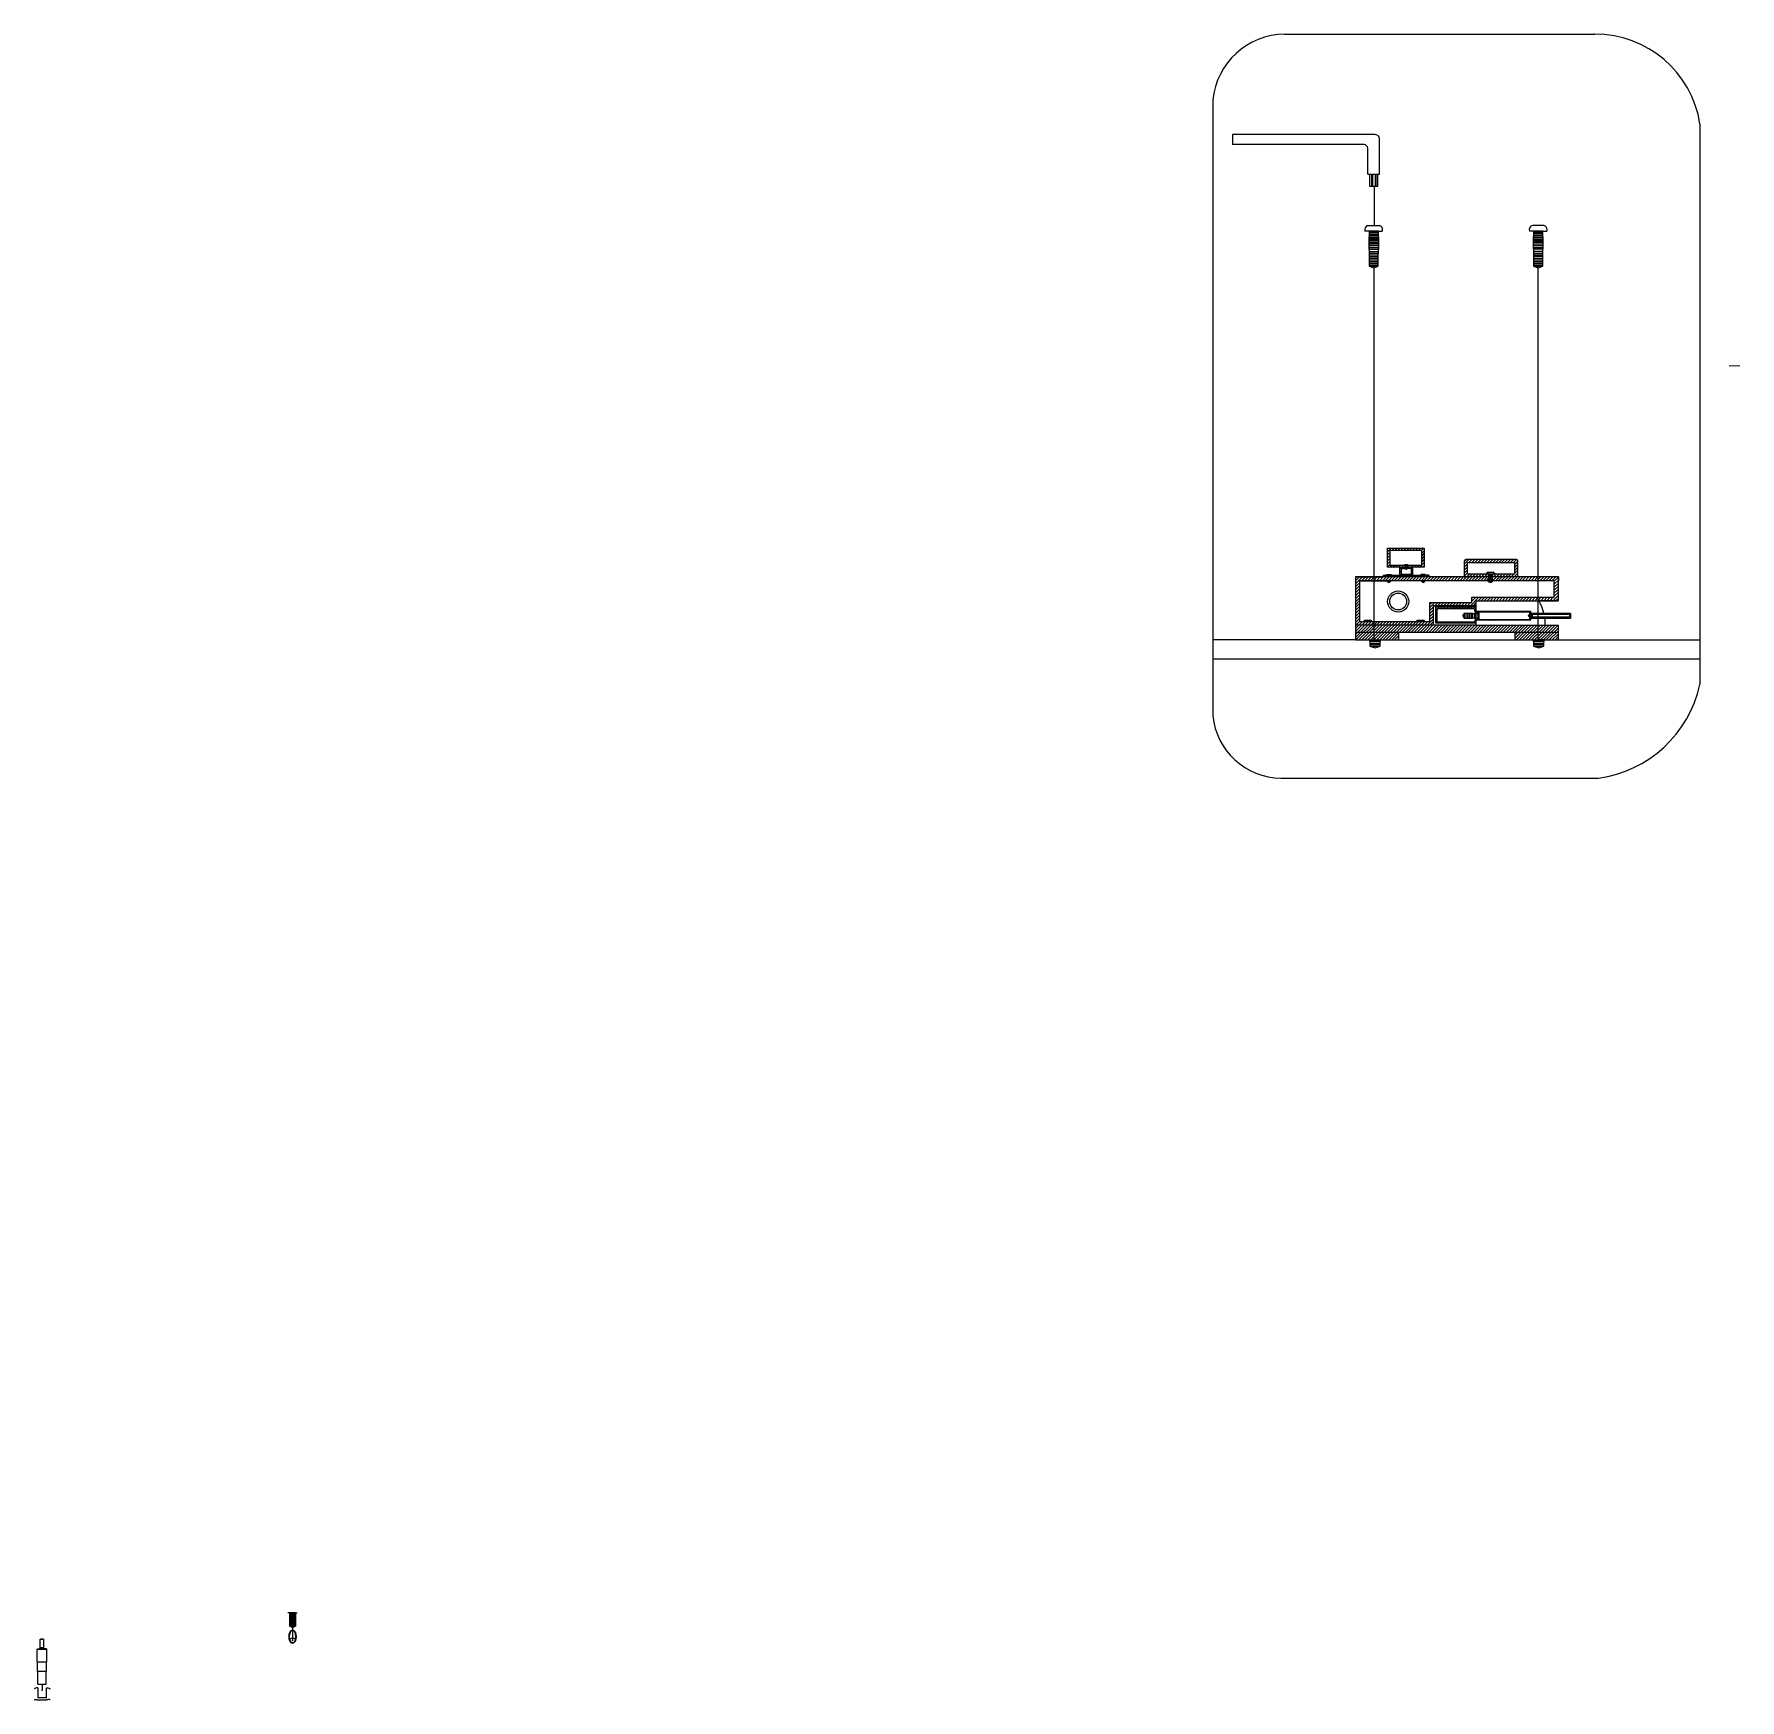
# Model space of a CAD drawing. Header units: inches. Extents: x 10 to 990, y 10 to 623.
# Drawn here: x 51.7 to 250.3, y 9.5 to 203.5 of the extents above; entities that cross this region are included whole.
import ezdxf

# ---------------------------------------------------------------- set-up
doc = ezdxf.new("R2010")
doc.units = ezdxf.units.IN
doc.header["$MEASUREMENT"] = 0
pattern_1 = [(45, (-472.78854, -212.53092), (-0.17320067, 0.17320067), [])]

msp = doc.modelspace()

# ---------------------------------------------------------------- hatches: boundary and pattern name
h = msp.add_hatch()
h.set_pattern_fill('ANSI31', color=256, scale=1.959542)
h.set_pattern_definition(pattern_1)
h.paths.add_polyline_path([(205.57, 140.33), (205.57, 134.71), (207.72, 134.71), (207.72, 135.14), (207.42, 135.14), (206.04, 135.14), (206.04, 139.88), (207.72, 139.88), (207.72, 140.33)])
h.paths.add_polyline_path([(207.72, 140.33), (207.72, 139.88), (209.32, 139.88), (209.62, 139.88), (221.08, 139.88), (221.08, 140.33)])
h.paths.add_polyline_path([(221.5, 140.33), (221.5, 139.88), (226.87, 139.88), (226.87, 140.33)])
h.paths.add_polyline_path([(226.87, 140.33), (226.87, 139.88), (228.73, 139.88), (228.73, 137.95), (226.87, 137.95), (226.87, 137.55), (229.21, 137.55), (229.21, 140.33)])
h.paths.add_polyline_path([(226.87, 137.55), (226.87, 137.95), (219.13, 137.95), (219.13, 137.34), (214.24, 137.34), (214.24, 135.14), (207.72, 135.14), (207.72, 134.71), (214.64, 134.71), (214.64, 136.97), (215.04, 136.97), (219.61, 136.97), (219.61, 137.55)])
h.paths.add_polyline_path([(205.57, 134.71), (205.57, 133.9), (207.72, 133.9), (207.72, 134.71)])
h.paths.add_polyline_path([(210.63, 133.9), (226.87, 133.9), (226.87, 134.71), (219.61, 134.71), (207.72, 134.71), (207.72, 133.9)])
h.paths.add_polyline_path([(226.87, 134.71), (226.87, 133.9), (229.21, 133.9), (229.21, 134.71)])
h.paths.add_polyline_path([(226.87, 133.9), (226.87, 133), (227.51, 133), (229.21, 133), (229.21, 133.9)])
h.paths.add_polyline_path([(226.87, 133), (226.87, 133.9), (224.15, 133.9), (224.15, 133)])
h.paths.add_polyline_path([(205.57, 133.9), (205.57, 133), (207.25, 133), (208.44, 133), (210.63, 133), (210.63, 133.9)])
h.paths.add_polyline_path([(209.3, 143.68), (209.3, 141.45), (210.75, 141.45), (210.91, 141.45), (211.38, 141.45), (211.38, 141.7), (211.31, 141.7), (209.56, 141.7), (209.56, 143.41), (213.31, 143.41), (213.31, 141.7), (211.58, 141.7), (211.58, 141.45), (212.22, 141.45), (213.59, 141.45), (213.59, 143.68)])
h.paths.add_polyline_path([(210.75, 140.53), (212.22, 140.53), (212.22, 141.45), (211.58, 141.45), (211.58, 141.43), (211.58, 141.3), (212.09, 141.3), (212.09, 140.65), (210.91, 140.65), (210.91, 141.3), (211.29, 141.3), (211.38, 141.3), (211.38, 141.35), (211.38, 141.45), (210.75, 141.45)])
h.paths.add_polyline_path([(214.12, 140.33), (214.12, 140.53), (213.7, 140.53), (208.84, 140.53), (208.84, 140.33)])
h.paths.add_polyline_path([(224.08, 140.7), (221.5, 140.7), (221.5, 140.33), (224.48, 140.33), (224.48, 142.22, 0.378574), (224.31, 142.35), (218.44, 142.35, 0.384374), (218.24, 142.1), (218.24, 140.33), (218.63, 140.33), (221.08, 140.33), (221.08, 140.43), (221.08, 140.7), (220.91, 140.7), (218.63, 140.7), (218.63, 142), (224.08, 142)])
h = msp.add_hatch()
h.set_pattern_fill('ANSI31', color=256, scale=1.959542)
h.set_pattern_definition(pattern_1)
h.paths.add_polyline_path([(219.74, 136.25), (225.84, 136.25), (225.84, 135.88), (225.89, 135.88), (225.95, 135.88), (225.95, 136.35), (219.61, 136.35), (219.61, 136.06), (219.82, 136.06), (219.82, 135.53), (219.61, 135.53), (219.61, 135.29), (225.95, 135.29), (225.95, 135.54), (225.95, 135.76), (225.89, 135.76), (225.84, 135.76), (225.84, 135.38), (219.76, 135.38), (219.76, 135.42), (219.96, 135.42), (219.96, 136.19), (219.74, 136.19)])
h.paths.add_polyline_path([(226.87, 136.09), (225.95, 136.09), (225.95, 135.99), (225.95, 135.95), (225.95, 135.88), (226.1, 135.88), (226.1, 135.76), (225.95, 135.76), (225.95, 135.54), (226.87, 135.54), (226.87, 135.64), (226, 135.64), (226, 135.68), (226.17, 135.68), (226.17, 135.95), (226, 135.95), (226, 135.99), (226.87, 135.99)])
h.paths.add_polyline_path([(230.62, 136.09), (226.87, 136.09), (226.87, 135.99), (230.51, 135.99), (230.51, 135.64), (226.87, 135.64), (226.87, 135.54), (227.48, 135.54), (230.62, 135.54)])
h.paths.add_polyline_path([(219.61, 136.81), (214.88, 136.81), (214.88, 134.96), (219.61, 134.96), (219.61, 135.29), (219.46, 135.29), (219.46, 135.11), (215.04, 135.11), (215.04, 136.6), (219.44, 136.6), (219.44, 136.35), (219.61, 136.35)])

# ---------------------------------------------------------------- linework, layer by layer
at = {"lineweight": 13}
for p, q in [((197.32, 203.55), (233.44, 203.55)), ((188.95, 195.88), (188.95, 124.15)), ((245.7, 193.09), (245.7, 127.79)), ((207.81, 191.86), (191.26, 191.86)), ((191.26, 191.86), (191.26, 190.68)), ((208.36, 190.71), (208.36, 191.44)), ((206.57, 190.68), (191.26, 190.68)), ((207.01, 187.25), (207.01, 190.26)), ((208.36, 187.25), (208.36, 190.71)), ((207.01, 187.25), (208.36, 187.25)), ((207.01, 187.25), (207.22, 187.25)), ((207.22, 187.25), (207.22, 185.84)), ((207.48, 185.84), (207.48, 187.25)), ((207.48, 187.25), (207.55, 187.25)), ((207.55, 187.25), (207.55, 185.84)), ((207.89, 185.84), (207.89, 187.25)), ((207.89, 187.25), (207.95, 187.25)), ((207.95, 187.25), (207.95, 185.84)), ((208.18, 185.84), (208.18, 187.25)), ((207.22, 185.84), (208.18, 185.84)), ((207.22, 185.84), (207.48, 185.84)), ((207.55, 185.84), (207.89, 185.84)), ((207.55, 185.84), (207.89, 185.84)), ((207.55, 185.84), (207.74, 185.84)), ((207.01, 181.27), (208.36, 181.27)), ((226.18, 181.28), (227.53, 181.28)), ((207.17, 180.6), (206.67, 180.6)), ((208.24, 180.6), (207.17, 180.6)), ((207.17, 180.6), (207.17, 180.43)), ((208.24, 180.43), (207.17, 180.43)), ((207.17, 180.43), (207.17, 180.26)), ((208.24, 180.26), (207.17, 180.26)), ((207.17, 180.26), (207.17, 180.1)), ((208.24, 180.1), (207.17, 180.1)), ((207.17, 180.1), (207.17, 179.93)), ((207.17, 179.8), (207.17, 179.93)), ((207.17, 179.93), (208.24, 179.93)), ((207.17, 179.63), (207.17, 179.8)), ((207.17, 179.8), (208.24, 179.8)), ((207.17, 179.46), (207.17, 179.63)), ((207.17, 179.63), (208.24, 179.63)), ((207.17, 179.29), (207.17, 179.46)), ((207.17, 179.46), (208.24, 179.46)), ((207.17, 179.11), (207.17, 179.29)), ((207.17, 179.29), (208.24, 179.29)), ((207.17, 178.91), (207.17, 179.11)), ((207.17, 179.11), (208.24, 179.11)), ((207.17, 178.7), (207.17, 178.91)), ((207.17, 178.91), (208.24, 178.91)), ((208.24, 180.43), (208.24, 180.6)), ((208.24, 180.6), (208.69, 180.6)), ((208.24, 180.26), (208.24, 180.43)), ((208.24, 180.1), (208.24, 180.26)), ((208.24, 179.93), (208.24, 180.1)), ((208.24, 179.93), (208.24, 179.8)), ((208.24, 179.8), (208.24, 179.63)), ((208.24, 179.63), (208.24, 179.46)), ((208.24, 179.46), (208.24, 179.29)), ((208.24, 179.29), (208.24, 179.11)), ((208.24, 179.11), (208.24, 178.91)), ((208.24, 178.91), (208.24, 178.7)), ((226.32, 180.61), (225.84, 180.61)), ((226.34, 180.61), (225.84, 180.61)), ((227.39, 180.61), (226.32, 180.61)), ((226.32, 180.61), (226.32, 180.44)), ((227.39, 180.44), (226.32, 180.44)), ((226.32, 180.44), (226.32, 180.27)), ((227.39, 180.27), (226.32, 180.27)), ((226.32, 180.27), (226.32, 180.11)), ((227.39, 180.11), (226.32, 180.11)), ((226.32, 180.11), (226.32, 179.95)), ((226.32, 179.81), (226.32, 179.95)), ((226.32, 179.95), (227.39, 179.95)), ((226.32, 179.64), (226.32, 179.81)), ((226.32, 179.81), (227.39, 179.81)), ((226.32, 179.47), (226.32, 179.64)), ((226.32, 179.64), (227.39, 179.64)), ((226.32, 179.31), (226.32, 179.47)), ((226.32, 179.47), (227.39, 179.47)), ((226.32, 179.12), (226.32, 179.31)), ((226.32, 179.31), (227.39, 179.31)), ((226.32, 178.92), (226.32, 179.12)), ((226.32, 179.12), (227.39, 179.12)), ((226.32, 178.71), (226.32, 178.92)), ((226.32, 178.92), (227.39, 178.92)), ((227.41, 180.61), (226.34, 180.61)), ((227.39, 180.44), (227.39, 180.61)), ((227.39, 180.61), (227.84, 180.61)), ((227.39, 180.27), (227.39, 180.44)), ((227.39, 180.11), (227.39, 180.27)), ((227.39, 179.95), (227.39, 180.11)), ((227.39, 179.95), (227.39, 179.81)), ((227.39, 179.81), (227.39, 179.64)), ((227.39, 179.64), (227.39, 179.47)), ((227.39, 179.47), (227.39, 179.31)), ((227.39, 179.31), (227.39, 179.12)), ((227.39, 179.12), (227.39, 178.92)), ((227.39, 178.92), (227.39, 178.71)), ((227.41, 180.61), (227.86, 180.61)), ((207.17, 178.48), (207.17, 178.7)), ((207.17, 178.7), (208.24, 178.7)), ((208.24, 178.48), (207.17, 178.48)), ((207.17, 178.48), (207.17, 178.24)), ((207.17, 178.24), (208.24, 178.24)), ((207.17, 178.24), (207.17, 178.03)), ((207.17, 178.03), (208.24, 178.03)), ((207.17, 178.03), (207.17, 177.84)), ((207.17, 177.84), (208.23, 177.84)), ((207.17, 177.84), (207.17, 177.66)), ((207.17, 177.66), (208.23, 177.66)), ((207.17, 177.66), (207.17, 177.44)), ((207.17, 177.44), (208.23, 177.44)), ((207.17, 177.44), (207.17, 177.25)), ((207.17, 177.25), (208.23, 177.25)), ((207.17, 177.25), (207.17, 177.06)), ((207.17, 177.06), (208.23, 177.06)), ((207.17, 177.06), (207.17, 176.87)), ((207.17, 176.87), (208.23, 176.87)), ((207.17, 176.87), (207.17, 176.68)), ((208.23, 177.84), (208.24, 178.03)), ((208.23, 177.66), (208.23, 177.84)), ((208.23, 177.44), (208.23, 177.66)), ((208.23, 177.25), (208.23, 177.44)), ((208.23, 177.06), (208.23, 177.25)), ((208.23, 176.87), (208.23, 177.06)), ((208.23, 176.68), (208.23, 176.87)), ((208.24, 178.7), (208.24, 178.48)), ((208.24, 178.24), (208.24, 178.48)), ((208.24, 178.03), (208.24, 178.24)), ((226.32, 178.49), (226.32, 178.71)), ((226.32, 178.71), (227.39, 178.71)), ((227.39, 178.49), (226.32, 178.49)), ((226.32, 178.49), (226.32, 178.26)), ((226.32, 178.26), (227.39, 178.26)), ((226.32, 178.26), (226.32, 178.04)), ((226.32, 178.04), (227.39, 178.04)), ((226.32, 178.04), (226.32, 177.85)), ((226.32, 177.85), (227.38, 177.85)), ((226.32, 177.85), (226.32, 177.67)), ((226.32, 177.67), (227.38, 177.67)), ((226.32, 177.67), (226.32, 177.45)), ((226.32, 177.45), (227.38, 177.45)), ((226.32, 177.45), (226.32, 177.26)), ((226.32, 177.26), (227.38, 177.26)), ((226.32, 177.26), (226.32, 177.07)), ((226.32, 177.07), (227.38, 177.07)), ((226.32, 177.07), (226.32, 176.88)), ((226.32, 176.88), (227.38, 176.88)), ((226.32, 176.88), (226.32, 176.69)), ((227.38, 177.85), (227.39, 178.04)), ((227.38, 177.67), (227.38, 177.85)), ((227.38, 177.45), (227.38, 177.67)), ((227.38, 177.26), (227.38, 177.45)), ((227.38, 177.07), (227.38, 177.26)), ((227.38, 176.88), (227.38, 177.07)), ((227.38, 176.69), (227.38, 176.88)), ((227.39, 178.71), (227.39, 178.49)), ((227.39, 178.26), (227.39, 178.49)), ((227.39, 178.04), (227.39, 178.26)), ((207.17, 176.68), (208.23, 176.68)), ((207.17, 176.68), (207.17, 176.51)), ((207.17, 176.51), (208.23, 176.51)), ((207.17, 176.51), (207.72, 176.31)), ((207.72, 176.31), (208.23, 176.51)), ((208.23, 176.51), (208.23, 176.68)), ((226.32, 176.69), (227.38, 176.69)), ((226.32, 176.69), (226.32, 176.52)), ((226.32, 176.52), (227.38, 176.52)), ((226.32, 176.52), (226.87, 176.33)), ((226.87, 176.33), (227.38, 176.52)), ((227.38, 176.52), (227.38, 176.69)), ((205.57, 133), (188.95, 133)), ((210.63, 133), (224.15, 133)), ((229.21, 133), (245.7, 133)), ((188.95, 130.77), (245.7, 130.77)), ((196.89, 116.88), (233.87, 116.88))]:
    msp.add_line(p, q, dxfattribs=at)
at = {"lineweight": 5}
for p, q in [((207.74, 185.84), (207.74, 181.27)), ((207.72, 176.31), (207.72, 133)), ((226.87, 133), (226.87, 176.33))]:
    msp.add_line(p, q, dxfattribs=at)
for p, q in [((249.1, 164.9), (250.35, 164.95)), ((209.3, 141.45), (209.3, 143.68)), ((209.3, 143.68), (213.59, 143.68)), ((209.3, 143.68), (209.56, 143.68)), ((209.56, 143.41), (209.56, 141.7)), ((213.31, 143.41), (209.56, 143.41)), ((213.31, 141.7), (213.31, 143.41)), ((213.31, 143.41), (213.31, 143.41)), ((213.59, 143.68), (213.59, 141.45)), ((210.75, 141.45), (209.3, 141.45)), ((209.56, 141.7), (209.56, 141.7)), ((209.56, 141.7), (213.31, 141.7)), ((210.75, 140.53), (210.75, 141.45)), ((210.75, 141.45), (211.38, 141.45)), ((210.75, 141.45), (210.91, 141.45)), ((210.91, 141.3), (210.91, 140.65)), ((212.09, 141.3), (210.91, 141.3)), ((210.91, 141.3), (211.29, 141.3)), ((211.31, 141.7), (211.31, 141.77)), ((211.31, 141.77), (211.64, 141.77)), ((211.38, 141.7), (211.31, 141.7)), ((211.38, 141.3), (211.38, 141.7)), ((211.38, 141.63), (211.38, 141.66)), ((211.38, 141.66), (211.58, 141.66)), ((211.58, 141.63), (211.38, 141.63)), ((211.38, 141.56), (211.38, 141.59)), ((211.38, 141.59), (211.58, 141.59)), ((211.58, 141.56), (211.38, 141.56)), ((211.38, 141.47), (211.38, 141.51)), ((211.38, 141.51), (211.58, 141.51)), ((211.58, 141.47), (211.38, 141.47)), ((211.38, 141.39), (211.38, 141.43)), ((211.38, 141.43), (211.58, 141.43)), ((211.58, 141.39), (211.38, 141.39)), ((211.38, 141.3), (211.38, 141.35)), ((211.38, 141.35), (211.58, 141.35)), ((211.38, 141.3), (211.38, 141.26)), ((211.58, 141.3), (211.38, 141.3)), ((211.38, 141.26), (211.58, 141.26)), ((211.38, 141.26), (211.48, 141.22)), ((211.48, 141.22), (211.58, 141.26)), ((211.58, 141.3), (211.58, 141.7)), ((211.64, 141.7), (211.58, 141.7)), ((211.58, 141.59), (211.58, 141.63)), ((211.58, 141.51), (211.58, 141.56)), ((211.58, 141.43), (211.58, 141.47)), ((211.58, 141.45), (212.22, 141.45)), ((211.58, 141.35), (211.58, 141.39)), ((211.58, 141.26), (211.58, 141.3)), ((211.64, 141.77), (211.64, 141.7)), ((212.09, 140.65), (212.09, 141.3)), ((212.22, 141.45), (212.22, 140.53)), ((213.59, 141.45), (212.22, 141.45)), ((213.31, 141.7), (213.31, 141.7)), ((218.24, 142.13), (218.24, 140.33)), ((224.31, 142.35), (218.44, 142.35)), ((218.63, 140.7), (218.63, 142)), ((218.63, 142), (224.08, 142)), ((224.08, 142), (224.08, 140.7)), ((224.48, 140.33), (224.48, 142.22)), ((205.57, 140.33), (205.57, 134.71)), ((221.08, 140.33), (205.57, 140.33)), ((205.57, 140.33), (208.84, 140.33)), ((228.73, 139.88), (206.04, 139.88)), ((206.04, 139.88), (206.04, 135.14)), ((206.04, 139.88), (209.32, 139.88)), ((208.84, 140.33), (208.84, 140.53)), ((208.84, 140.53), (214.12, 140.53)), ((208.84, 140.53), (210.75, 140.53)), ((208.84, 140.53), (209.2, 140.53)), ((209.2, 140.53), (209.2, 140.61)), ((209.2, 140.61), (209.72, 140.61)), ((209.32, 139.88), (209.62, 139.88)), ((209.32, 139.81), (209.32, 139.88)), ((209.62, 139.81), (209.32, 139.81)), ((209.32, 139.81), (209.32, 139.74)), ((209.32, 139.74), (209.62, 139.74)), ((209.32, 139.74), (209.47, 139.68)), ((209.47, 139.68), (209.62, 139.74)), ((209.62, 139.88), (209.62, 139.81)), ((209.62, 139.74), (209.62, 139.81)), ((209.72, 140.61), (209.72, 140.53)), ((210.91, 140.65), (212.09, 140.65)), ((213.7, 140.61), (213.2, 140.61)), ((213.2, 140.61), (213.2, 140.53)), ((213.31, 139.88), (213.61, 139.88)), ((213.31, 139.81), (213.31, 139.88)), ((213.61, 139.81), (213.31, 139.81)), ((213.31, 139.81), (213.31, 139.74)), ((213.31, 139.74), (213.61, 139.74)), ((213.31, 139.74), (213.46, 139.68)), ((213.46, 139.68), (213.61, 139.74)), ((214.12, 140.33), (213.61, 140.33)), ((213.61, 139.88), (213.61, 139.81)), ((213.61, 139.74), (213.61, 139.81)), ((213.7, 140.53), (213.7, 140.61)), ((214.12, 140.53), (213.7, 140.53)), ((214.12, 140.53), (214.12, 140.33)), ((218.24, 140.33), (218.63, 140.33)), ((218.63, 140.7), (224.08, 140.7)), ((218.63, 140.7), (221.08, 140.7)), ((220.91, 140.7), (220.91, 140.89)), ((220.91, 140.89), (221.68, 140.89)), ((221.08, 140.7), (220.91, 140.7)), ((221.08, 140.7), (221.08, 139.88)), ((221.08, 140.7), (221.08, 140.56)), ((221.08, 140.56), (221.5, 140.56)), ((221.5, 140.43), (221.08, 140.43)), ((221.08, 140.43), (221.08, 140.29)), ((221.08, 140.29), (221.5, 140.29)), ((221.5, 140.16), (221.08, 140.16)), ((221.08, 140.16), (221.08, 140.02)), ((221.08, 140.02), (221.5, 140.02)), ((221.08, 139.88), (221.5, 139.88)), ((221.08, 139.76), (221.08, 139.88)), ((221.5, 139.76), (221.08, 139.76)), ((221.08, 139.76), (221.33, 139.66)), ((221.33, 139.66), (221.5, 139.76)), ((221.5, 140.7), (221.5, 139.76)), ((229.21, 140.33), (221.5, 140.33)), ((221.68, 140.89), (221.68, 140.7)), ((221.83, 140.7), (221.7, 140.7)), ((228.73, 137.95), (228.73, 139.88)), ((229.21, 137.55), (229.21, 140.33)), ((229.21, 140.33), (229.21, 139.88)), ((214.24, 135.14), (214.24, 137.34)), ((214.24, 137.34), (219.13, 137.34)), ((219.13, 137.34), (219.13, 137.95)), ((219.13, 137.95), (228.73, 137.95)), ((219.61, 137.55), (229.21, 137.55)), ((219.61, 137.55), (219.61, 134.71)), ((219.61, 137.55), (219.61, 136.97)), ((229.21, 137.55), (226.84, 137.55)), ((206.04, 135.14), (206.04, 135.14)), ((206.04, 135.14), (214.24, 135.14)), ((206.04, 135.14), (206.64, 135.14)), ((206.64, 135.14), (206.64, 135.29)), ((206.64, 135.29), (207.42, 135.29)), ((207.42, 135.29), (207.42, 135.14)), ((207.42, 135.14), (212.74, 135.14)), ((212.74, 135.14), (212.74, 135.28)), ((212.74, 135.28), (213.58, 135.28)), ((213.58, 135.28), (213.58, 135.14)), ((219.61, 136.97), (214.64, 136.97)), ((214.64, 136.97), (214.64, 134.71)), ((214.64, 136.97), (215.04, 136.97)), ((219.61, 136.81), (214.88, 136.81)), ((214.88, 136.81), (214.88, 134.96)), ((215.04, 136.6), (215.04, 135.11)), ((219.44, 136.6), (215.04, 136.6)), ((215.04, 135.11), (215.04, 135.11)), ((215.04, 135.11), (219.46, 135.11)), ((218.07, 135.8), (218.22, 136.06)), ((218.07, 135.8), (218.22, 135.53)), ((218.42, 136.06), (218.22, 136.06)), ((218.22, 136.06), (218.22, 135.53)), ((218.22, 136.06), (218.22, 135.8)), ((218.22, 135.53), (218.42, 135.53)), ((218.61, 136.06), (218.42, 136.06)), ((218.42, 136.06), (218.42, 135.53)), ((218.42, 135.53), (218.61, 135.53)), ((218.81, 136.06), (218.61, 136.06)), ((218.61, 136.06), (218.61, 135.53)), ((218.61, 135.53), (218.81, 135.53)), ((219.01, 136.06), (218.81, 136.06)), ((218.81, 136.06), (218.81, 135.53)), ((218.81, 135.53), (219.01, 135.53)), ((219.2, 136.06), (219.01, 136.06)), ((219.01, 136.06), (219.01, 135.53)), ((219.01, 135.53), (219.2, 135.53)), ((219.2, 135.53), (219.2, 136.06)), ((219.2, 136.06), (219.41, 136.06)), ((219.41, 135.53), (219.2, 135.53)), ((219.61, 136.06), (219.41, 136.06)), ((219.41, 136.06), (219.41, 135.53)), ((219.41, 135.53), (219.61, 135.53)), ((219.44, 136.6), (219.44, 136.35)), ((219.44, 136.35), (225.95, 136.35)), ((225.95, 135.29), (219.46, 135.29)), ((219.46, 135.29), (219.46, 135.11)), ((219.61, 136.97), (219.61, 136.35)), ((219.61, 136.6), (219.61, 136.81)), ((219.61, 135.11), (219.61, 136.6)), ((219.61, 136.35), (219.61, 136.06)), ((219.61, 136.35), (219.74, 136.35)), ((219.61, 136.06), (219.82, 136.06)), ((219.82, 135.53), (219.61, 135.53)), ((219.74, 136.25), (219.74, 136.19)), ((219.74, 136.25), (225.84, 136.25)), ((219.74, 136.19), (219.96, 136.19)), ((219.96, 135.42), (219.76, 135.42)), ((219.76, 135.42), (219.76, 135.38)), ((219.76, 135.38), (225.84, 135.38)), ((219.82, 136.06), (219.82, 135.53)), ((219.96, 136.19), (219.96, 135.42)), ((225.71, 135.88), (225.67, 135.82)), ((225.67, 135.82), (225.71, 135.76)), ((225.75, 135.88), (225.71, 135.88)), ((225.71, 135.88), (225.71, 135.76)), ((225.71, 135.76), (225.75, 135.76)), ((225.8, 135.88), (225.75, 135.88)), ((225.75, 135.88), (225.75, 135.76)), ((225.75, 135.76), (225.8, 135.76)), ((225.84, 135.88), (225.8, 135.88)), ((225.8, 135.88), (225.8, 135.76)), ((225.8, 135.76), (225.84, 135.76)), ((225.84, 136.25), (225.84, 135.38)), ((225.89, 135.88), (225.84, 135.88)), ((225.89, 135.76), (225.84, 135.76)), ((225.95, 135.88), (225.89, 135.88)), ((225.89, 135.88), (225.89, 135.76)), ((225.89, 135.76), (225.95, 135.76)), ((225.95, 136.35), (225.95, 135.29)), ((225.95, 136.35), (225.95, 136.09)), ((225.95, 136.09), (230.62, 136.09)), ((225.95, 136.09), (225.95, 135.99)), ((225.95, 135.99), (225.95, 135.95)), ((226.1, 135.88), (225.95, 135.88)), ((225.95, 135.68), (225.95, 135.76)), ((225.95, 135.76), (226.1, 135.76)), ((225.95, 135.29), (225.95, 135.54)), ((225.95, 135.54), (230.62, 135.54)), ((225.95, 135.54), (227.48, 135.54)), ((226, 135.99), (230.51, 135.99)), ((226, 135.95), (226, 135.99)), ((226, 135.95), (226.17, 135.95)), ((226, 135.76), (226, 135.88)), ((226.05, 135.76), (226, 135.76)), ((226.17, 135.68), (226, 135.68)), ((226, 135.68), (226, 135.64)), ((230.51, 135.64), (226, 135.64)), ((226.1, 135.88), (226.05, 135.88)), ((226.05, 135.88), (226.05, 135.76)), ((226.1, 135.76), (226.1, 135.88)), ((226.17, 135.95), (226.17, 135.68)), ((230.51, 135.99), (230.51, 135.64)), ((230.62, 136.09), (230.62, 135.54)), ((219.61, 134.71), (205.57, 134.71)), ((205.57, 134.71), (205.57, 133.9)), ((205.57, 133.9), (229.21, 133.9)), ((205.57, 133.9), (205.57, 133)), ((205.57, 133.9), (210.63, 133.9)), ((210.63, 133), (210.63, 133.9)), ((214.88, 134.96), (219.61, 134.96)), ((219.61, 134.71), (229.21, 134.71)), ((224.15, 133.9), (224.15, 133)), ((224.15, 133.9), (229.21, 133.9)), ((229.21, 133.9), (229.21, 134.71)), ((229.21, 133), (229.21, 133.9)), ((205.57, 133), (210.63, 133)), ((205.57, 133), (207.25, 133)), ((207.25, 133), (208.44, 133)), ((207.25, 132.79), (207.25, 133)), ((208.44, 132.79), (207.25, 132.79)), ((207.25, 132.79), (207.25, 132.61)), ((207.25, 132.61), (208.44, 132.61)), ((207.25, 132.61), (207.25, 132.45)), ((207.25, 132.45), (208.44, 132.45)), ((207.25, 132.45), (207.25, 132.27)), ((207.25, 132.27), (208.44, 132.27)), ((207.25, 132.27), (207.87, 132.07)), ((207.87, 132.07), (208.44, 132.27)), ((208.44, 133), (208.44, 132.79)), ((208.44, 132.61), (208.44, 132.79)), ((208.44, 132.45), (208.44, 132.61)), ((208.44, 132.27), (208.44, 132.45)), ((224.15, 133), (229.21, 133)), ((226.32, 133), (227.51, 133)), ((226.32, 132.79), (226.32, 133)), ((227.51, 132.79), (226.32, 132.79)), ((226.32, 132.79), (226.32, 132.61)), ((226.32, 132.61), (227.51, 132.61)), ((226.32, 132.61), (226.32, 132.45)), ((226.32, 132.45), (227.51, 132.45)), ((226.32, 132.45), (226.32, 132.27)), ((226.32, 132.27), (227.51, 132.27)), ((226.32, 132.27), (226.93, 132.07)), ((227.51, 133), (226.87, 133)), ((226.93, 132.07), (227.51, 132.27)), ((227.51, 133), (227.51, 132.79)), ((227.51, 132.61), (227.51, 132.79)), ((227.51, 132.45), (227.51, 132.61)), ((227.51, 132.27), (227.51, 132.45)), ((81.43, 19.67), (81.23, 19.67)), ((82.09, 19.67), (81.43, 19.67)), ((81.43, 19.67), (81.43, 19.55)), ((81.43, 19.42), (81.43, 19.55)), ((81.43, 19.55), (82.09, 19.55)), ((81.43, 19.31), (81.43, 19.42)), ((81.43, 19.42), (82.09, 19.42)), ((81.43, 19.2), (81.43, 19.31)), ((81.43, 19.31), (82.09, 19.31)), ((81.43, 19.1), (81.43, 19.2)), ((81.43, 19.2), (82.09, 19.2)), ((81.43, 18.86), (81.43, 19.1)), ((81.43, 19.1), (82.1, 19.1)), ((81.43, 19.1), (81.43, 18.97)), ((81.43, 18.97), (82.1, 18.97)), ((81.43, 18.62), (81.43, 18.86)), ((81.43, 18.86), (82.1, 18.86)), ((81.43, 18.86), (81.43, 18.73)), ((81.43, 18.73), (82.1, 18.73)), ((81.43, 18.37), (81.43, 18.62)), ((81.43, 18.62), (82.1, 18.62)), ((81.43, 18.62), (81.43, 18.5)), ((81.43, 18.5), (82.1, 18.5)), ((81.43, 18.11), (81.43, 18.37)), ((81.43, 18.37), (82.1, 18.37)), ((81.43, 18.37), (81.43, 18.25)), ((81.43, 18.25), (82.1, 18.25)), ((81.43, 18.11), (82.1, 18.11)), ((81.43, 18.11), (81.77, 17.94)), ((81.77, 17.94), (82.1, 18.11)), ((81.77, 17.94), (81.77, 16.52)), ((82.09, 19.55), (82.09, 19.67)), ((82.09, 19.67), (82.29, 19.67)), ((82.09, 19.55), (82.09, 19.42)), ((82.09, 19.42), (82.09, 19.31)), ((82.09, 19.31), (82.09, 19.2)), ((82.09, 19.2), (82.1, 19.1)), ((82.1, 19.1), (82.1, 18.86)), ((82.1, 18.86), (82.1, 18.62)), ((82.1, 18.62), (82.1, 18.37)), ((82.1, 18.37), (82.1, 18.11)), ((52.37, 15.47), (52.37, 16.6)), ((52.37, 16.6), (52.79, 16.6)), ((52.37, 16.6), (52.43, 16.6)), ((52.43, 16.6), (52.43, 16.65)), ((52.43, 16.65), (52.73, 16.65)), ((52.73, 16.65), (52.73, 16.6)), ((52.79, 15.47), (52.79, 16.6)), ((81.77, 16.52), (81.71, 16.52)), ((81.71, 16.52), (81.77, 16.42)), ((81.77, 16.42), (81.83, 16.52)), ((81.83, 16.52), (81.77, 16.52)), ((52.03, 13.94), (52.03, 15.4)), ((53.15, 15.4), (52.03, 15.4)), ((52.03, 15.4), (52.06, 15.4)), ((52.07, 13.94), (52.03, 13.94)), ((52.06, 15.44), (52.06, 15.47)), ((52.06, 15.47), (53.12, 15.47)), ((52.06, 15.47), (52.37, 15.47)), ((52.06, 15.4), (52.06, 15.44)), ((52.06, 15.44), (53.12, 15.44)), ((52.07, 12.85), (52.07, 13.94)), ((52.07, 13.94), (53.11, 13.94)), ((52.37, 15.47), (52.37, 15.62)), ((52.37, 15.62), (52.79, 15.62)), ((53.12, 15.47), (52.83, 15.47)), ((53.11, 12.85), (53.11, 13.94)), ((53.11, 13.94), (53.11, 13.94)), ((53.11, 13.94), (53.15, 13.94)), ((53.12, 15.47), (53.12, 15.44)), ((53.12, 15.44), (53.12, 15.4)), ((53.15, 13.94), (53.15, 15.4)), ((53.11, 12.85), (52.07, 12.85)), ((52.11, 11.34), (52.11, 12.85)), ((53.07, 11.34), (53.07, 12.85)), ((52.09, 10.93), (52.09, 10.93)), ((52.09, 10.93), (52.09, 9.78)), ((52.11, 11.34), (53.07, 11.34)), ((52.11, 11.34), (52.59, 11.34)), ((52.59, 10.72), (52.55, 10.72)), ((52.55, 10.72), (52.59, 10.63)), ((52.59, 11.34), (52.59, 10.72)), ((52.59, 10.72), (52.64, 10.72)), ((52.59, 10.63), (52.64, 10.72)), ((53.1, 10.93), (53.1, 10.93)), ((53.1, 9.78), (53.1, 10.93)), ((53.1, 9.78), (52.09, 9.78)), ((52.09, 9.53), (53.1, 9.53)), ((53.1, 9.78), (53.1, 9.78))]:
    msp.add_line(p, q)
at = {"lineweight": 13}
for radius in [1.23, 0.983]:
    msp.add_circle((210.55, 137.46), radius, dxfattribs=at)
for centre, radius, start, end in [((197.44, 195.02), 8.53, 90.7974, 174.1842), ((233.49, 191.19), 12.36, 8.8618, 90.2044), ((207.83, 191.32), 0.54, 12.9593, 92.1826), ((206.55, 190.22), 0.457, 4.7788, 87.3692), ((207.2, 180.75), 0.55, 110.6807, 196.1985), ((208.22, 180.78), 0.506, 338.9614, 74.1594), ((226.37, 180.76), 0.55, 110.6807, 196.1985), ((227.39, 180.79), 0.506, 338.9614, 74.1594), ((231.96, 130.82), 14.07, 277.8018, 347.5503), ((197, 124.97), 8.09, 185.8158, 269.2026)]:
    msp.add_arc(centre, radius, start, end, dxfattribs=at)
for centre, radius, start, end in [((218.48, 142.11), 0.24, 100.1357, 175.7624), ((224.32, 142.19), 0.161, 10.4595, 93.401), ((81.76, 16.26), 0.467, 46.2957, 133.7043)]:
    msp.add_arc(centre, radius, start, end)
for major_axis, ratio in [((0, -0.786), 0.51825), ((0, -0.726), 0.486991)]:
    msp.add_ellipse((81.76, 16.89), major_axis=major_axis, ratio=ratio)
for points in [[(226.84, 137.55), (226.91, 137.49), (227.06, 137.26), (227.21, 136.98), (227.37, 136.54), (227.48, 136.09)], [(227.6, 135.54), (227.6, 135.53), (227.61, 135.5), (227.61, 135.45), (227.63, 135.32), (227.63, 135.26), (227.64, 135.17), (227.64, 135.15), (227.64, 134.71)], [(52.09, 10.93), (52.04, 10.93), (51.83, 10.9), (51.66, 10.83)], [(53.1, 10.93), (53.15, 10.93), (53.36, 10.9), (53.53, 10.83)], [(51.71, 9.54), (51.76, 9.56), (51.83, 9.57), (51.88, 9.57), (51.98, 9.56), (52.05, 9.54), (52.09, 9.53)], [(53.52, 9.54), (53.46, 9.56), (53.4, 9.57), (53.34, 9.57), (53.25, 9.56), (53.17, 9.54), (53.1, 9.53)]]:
    msp.add_spline(points, degree=3)

doc.saveas('drawing.dxf')
